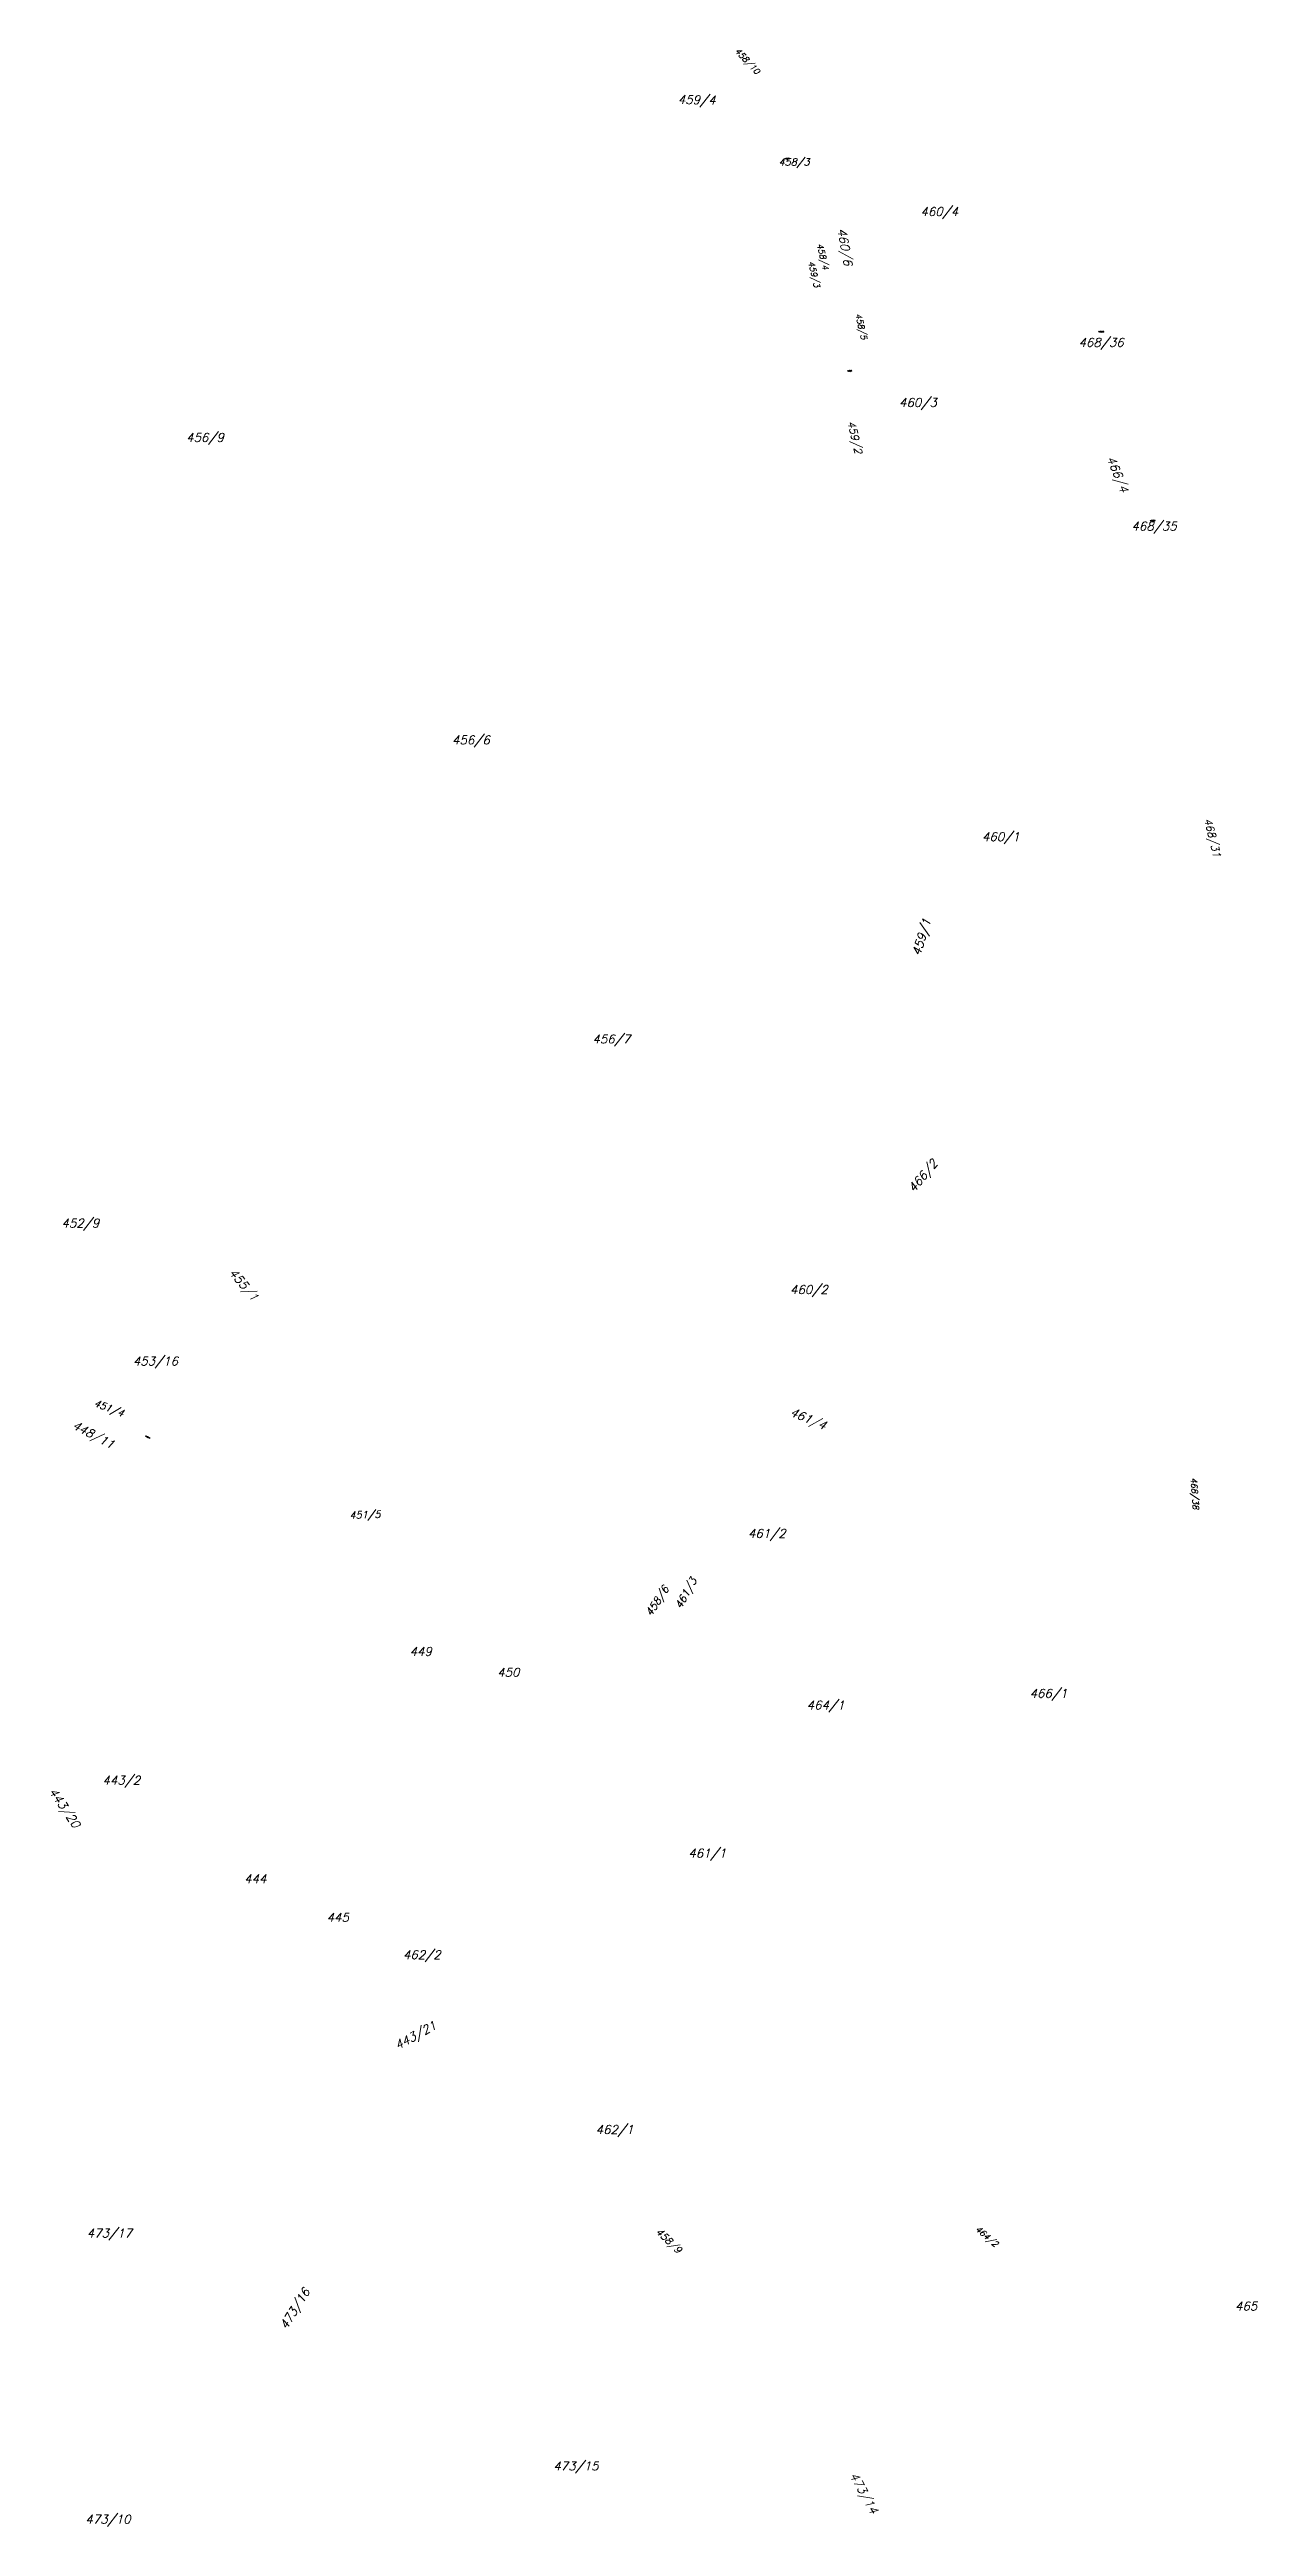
# Model space of a CAD drawing. Header units: millimetres. Extents: x -626413 to -622762, y -1174800 to -1172001.
# Drawn here: x -625758.5 to -625520.8, y -1172774.1 to -1172286.5 of the extents above; entities that cross this region are included whole.
import ezdxf
from ezdxf.enums import TextEntityAlignment as Align

# ---------------------------------------------------------------- set-up
doc = ezdxf.new("R2010")
doc.units = ezdxf.units.MM
doc.layers.add('Dobrinsko_parcelní čísla', color=7, linetype='Continuous', lineweight=0)
doc.styles.add('Style-ITALICS', font='ITALICS.shx')

msp = doc.modelspace()

# ---------------------------------------------------------------- texts
at = {"layer": 'Dobrinsko_parcelní čísla', "color": 7, "linetype": 'Continuous', "lineweight": 0, "style": 'Style-ITALICS'}
for s, height, rotation, p in [('458/10', 1.2, 313, (-625619.4, -1172291.42)), ('459/4', 1.7, 359, (-625627.37, -1172297.28)), ('458/4', 1.2, 283, (-625606.23, -1172329.87)), ('460/6', 1.7, 280, (-625602.06, -1172329.11)), ('459/3', 1.2, 283, (-625607.94, -1172333.36)), ('458/5', 1.2, 283, (-625598.67, -1172343.63)), ('468/36', 0.2, 1, (-625550.91, -1172342.12)), ('458/5', 0.2, 1, (-625600.54, -1172349.81)), ('459/2', 1.5, 283, (-625599.91, -1172366.12)), ('466/4', 1.7, 292, (-625547.56, -1172373.8)), ('468/31', 1.5, 284, (-625529.26, -1172445.57)), ('459/1', 1.7, 73, (-625584.9, -1172457.89)), ('466/2', 1.7, 50, (-625583.51, -1172505.89)), ('455/1', 1.7, 310, (-625718.53, -1172532.99)), ('451/4', 1.4, 339, (-625744.24, -1172555.63)), ('461/4', 1.7, 337, (-625606.03, -1172558.2)), ('448/11', 1.7, 332, (-625746.38, -1172561.97)), ('448/11', 0.2, 332, (-625738.83, -1172559.93)), ('468/38', 1.2, 274, (-625533.34, -1172573.85)), ('451/5', 1.4, 2, (-625693.34, -1172575.48)), ('458/6', 1.5, 57, (-625636.47, -1172589.54)), ('461/3', 1.5, 61, (-625630.98, -1172587.85)), ('443/20', 1.7, 304, (-625753.78, -1172636.73)), ('443/21', 1.7, 29, (-625682.17, -1172675.95)), ('458/9', 1.4, 316, (-625634.85, -1172720.41)), ('464/2', 1.2, 319, (-625572.34, -1172719.12)), ('473/16', 1.7, 58, (-625707.17, -1172727.88)), ('473/14', 1.7, 299, (-625596.72, -1172771.74))]:
    msp.add_text(s, height=height, rotation=rotation, dxfattribs=at).set_placement(p, align=Align.RIGHT)
for s, height, p in [('458/3', 1.4, (-625608.85, -1172309.3)), ('458/3', 0.2, (-625612.81, -1172308.04)), ('460/4', 1.7, (-625579.57, -1172319.22)), ('468/36', 1.7, (-625546.98, -1172344.97)), ('460/3', 1.7, (-625583.79, -1172356.8)), ('456/9', 1.7, (-625724.2, -1172363.68)), ('468/35', 1.7, (-625536.55, -1172381.14)), ('468/35', 0.2, (-625540.79, -1172379.3)), ('456/6', 1.7, (-625671.83, -1172423.23)), ('460/1', 1.7, (-625567.47, -1172442.28)), ('456/7', 1.7, (-625644.18, -1172482.1)), ('452/9', 1.7, (-625748.76, -1172518.35)), ('460/2', 1.7, (-625605.26, -1172531.43)), ('453/16', 1.7, (-625733.24, -1172545.5)), ('461/2', 1.7, (-625613.55, -1172579.44)), ('449', 1.7, (-625683.25, -1172602.65)), ('450', 1.7, (-625666, -1172606.77)), ('464/1', 1.7, (-625601.97, -1172613.22)), ('466/1', 1.7, (-625558.08, -1172610.91)), ('443/2', 1.7, (-625740.68, -1172628.02)), ('461/1', 1.7, (-625625.29, -1172642.38)), ('444', 1.7, (-625715.84, -1172647.43)), ('445', 1.7, (-625699.59, -1172655)), ('462/2', 1.7, (-625681.5, -1172662.36)), ('462/1', 1.7, (-625643.54, -1172696.78)), ('473/17', 1.7, (-625742.31, -1172717.16)), ('465', 1.7, (-625520.68, -1172731.52)), ('473/15', 1.7, (-625650.43, -1172763.01)), ('473/10', 1.7, (-625742.59, -1172773.5))]:
    msp.add_text(s, height=height, dxfattribs=at).set_placement(p, align=Align.RIGHT)

doc.saveas('drawing.dxf')
